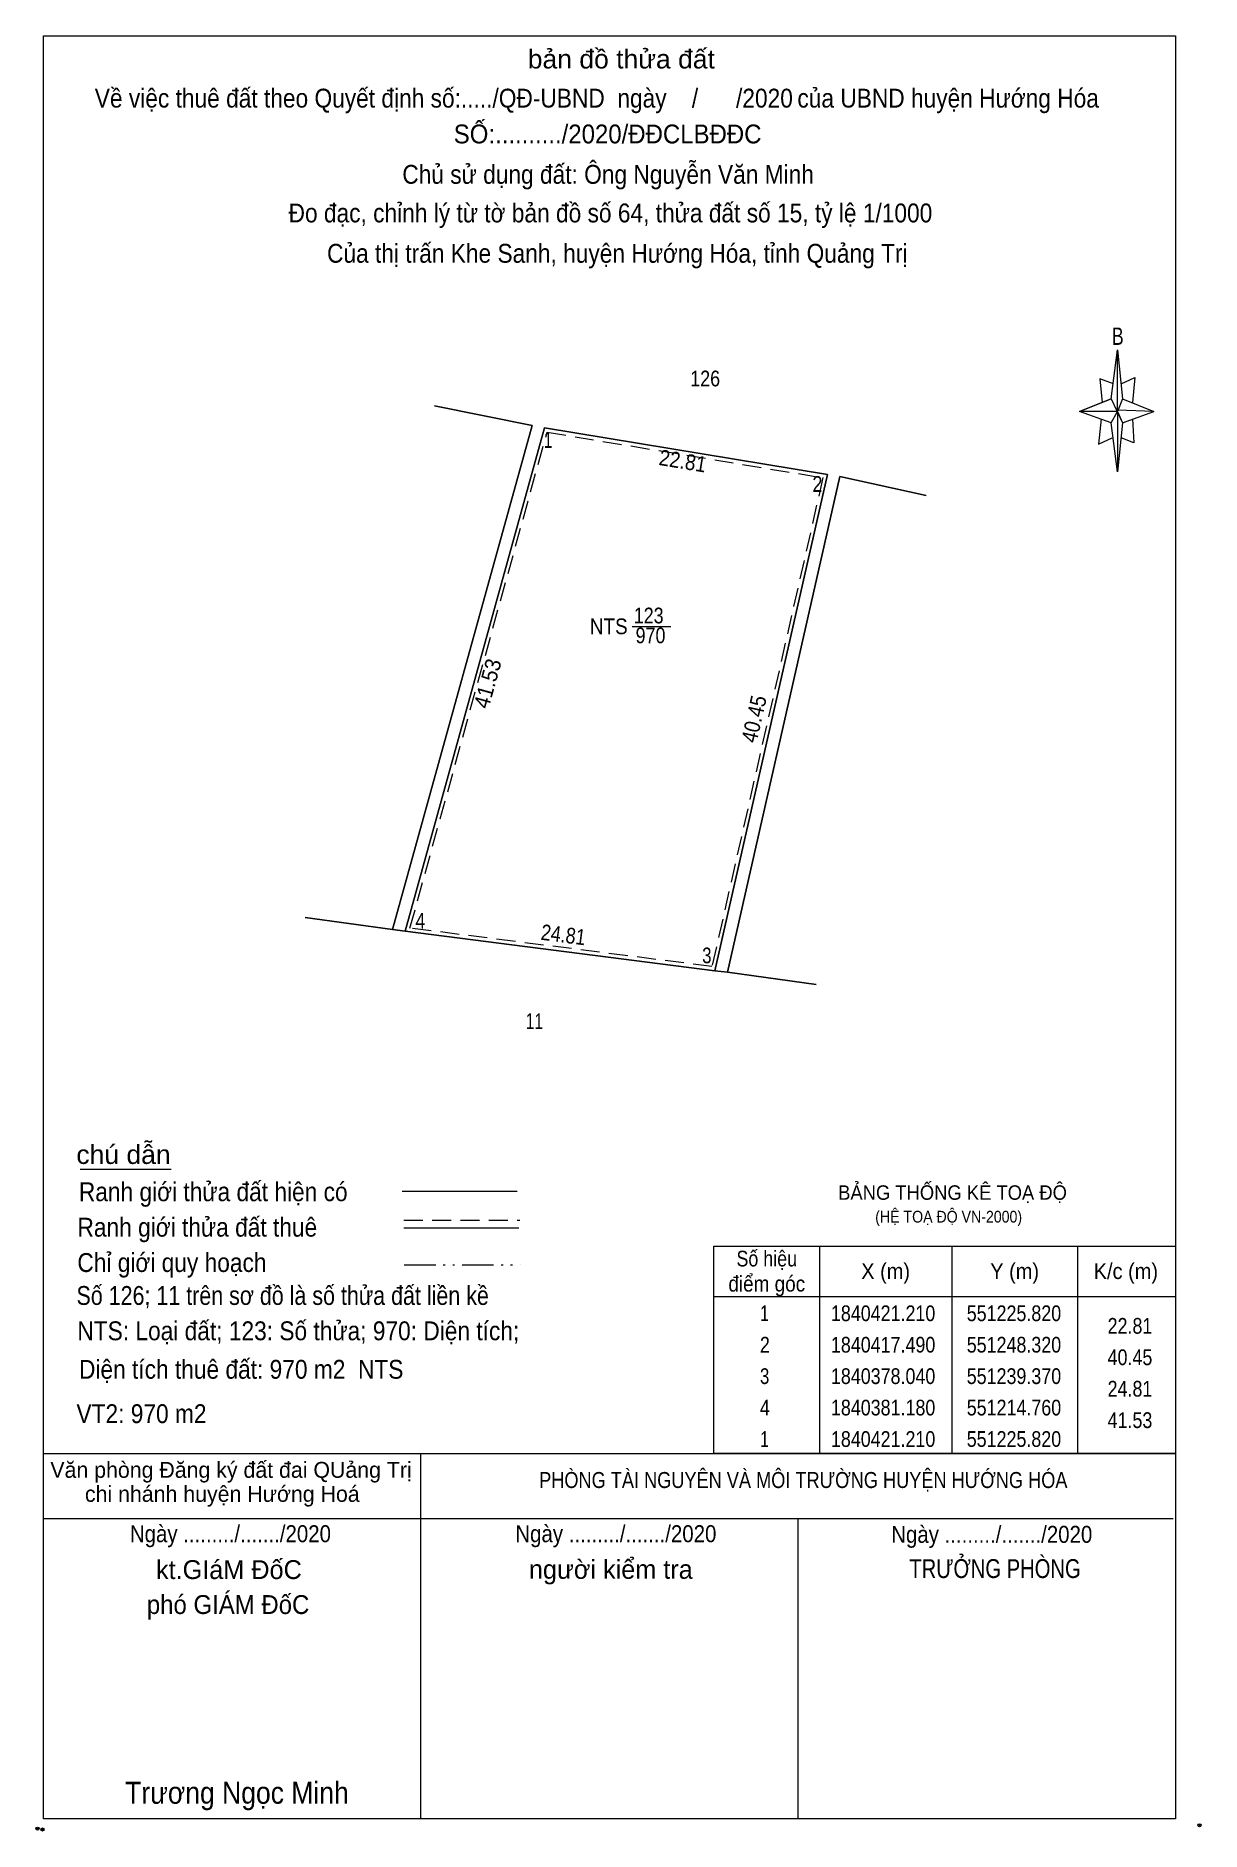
# Model space of a CAD drawing. Header units: metres. Extents: x 551045 to 551490, y 1840357 to 1840507.
# Drawn here: x 551044.7 to 551137.3, y 1840357.2 to 1840500 of the extents above; entities that cross this region are included whole.
import ezdxf
from ezdxf.enums import TextEntityAlignment as Align

# ---------------------------------------------------------------- set-up
doc = ezdxf.new("R2010")
doc.units = ezdxf.units.M
doc.header["$LTSCALE"] = 0.5
doc.header["$PDMODE"] = 32
doc.header["$PDSIZE"] = 0.25
doc.linetypes.add('DASH_DOUBLE_DOT', pattern=[9.2, 5, -1.2, 0.3, -1.2, 0.3, -1.2])
doc.linetypes.add('MEDIUM_DASHED', pattern=[4.5, 3, -1.5])
for name, color, linetype, lineweight in [('1', 7, 'Continuous', 13), ('10', 7, 'Continuous', 13), ('17', 7, 'Continuous', 13), ('5', 7, 'Continuous', 13), ('6', 7, 'Continuous', 13), ('63', 7, 'Continuous', 13)]:
    doc.layers.add(name, color=color, linetype=linetype, lineweight=lineweight)

msp = doc.modelspace()

# ---------------------------------------------------------------- texts
at = {"layer": '1'}
for s, height, width, p in [('BẢNG THỐNG KÊ TOẠ ĐỘ ', 1.15, 0.95, (551117.72, 1840407.41)), ('(HỆ TOẠ ĐỘ VN-2000)', 0.9335, 0.9, (551117.21, 1840405.6))]:
    msp.add_text(s, height=height, dxfattribs=dict(at, width=width)).set_placement(p, align=Align.CENTER)
at = {"layer": '10'}
for s, width, p in [('126', 0.85, (551097.855, 1840472.1)), ('NTS', 0.9, (551090.19, 1840452.39)), ('123', 0.85, (551093.365, 1840453.25)), ('970', 0.85, (551093.51, 1840451.67)), ('11', 0.75, (551084.285, 1840421))]:
    msp.add_text(s, height=1.25, dxfattribs=dict(at, width=width)).set_placement(p, align=Align.CENTER)
for s, width, p in [(' 1', 0.75, (551085.72, 1840467.21)), (' 2', 0.85, (551107.17, 1840463.71)), (' 4', 0.85, (551075.61, 1840428.98)), (' 3', 0.8, (551098.36, 1840426.22))]:
    msp.add_text(s, height=1.25, dxfattribs=dict(at, width=width)).set_placement(p, align=Align.RIGHT)
for s, rotation, width, p in [('22.81', 350.612, 0.9, (551095.973, 1840465.549)), ('41.53', 74.555, 0.95, (551081.16, 1840448.304)), ('40.45', 77.218, 0.9, (551102.347, 1840445.512)), ('24.81', 352.729, 0.85, (551086.506, 1840427.87))]:
    msp.add_text(s, height=1.25, rotation=rotation, dxfattribs=dict(at, width=width)).set_placement(p, align=Align.CENTER)
at = {"layer": '5'}
for s, height, width, p in [('bản đồ thửa đất', 1.5, 1.05, (551091.19, 1840497.38)), ('Về việc thuê đất theo Quyết định số:...../QĐ-UBND  ngày    /      /2020', 1.5, 0.9, (551077.08, 1840494.27)), ('của UBND huyện Hướng Hóa', 1.5, 0.9, (551117.17, 1840494.27)), ('SỐ:........../2020/ĐĐCLBĐĐC', 1.5, 0.95, (551090.1, 1840491.42)), ('Chủ sử dụng đất: Ông Nguyễn Văn Minh', 1.5, 0.9, (551090.14, 1840488.21)), ('Đo đạc, chỉnh lý từ tờ bản đồ số 64, thửa đất số 15, tỷ lệ 1/1000 ', 1.5, 0.9, (551090.575, 1840485.14)), ('Của thị trấn Khe Sanh, huyện Hướng Hóa, tỉnh Quảng Trị', 1.5, 0.9, (551090.87, 1840481.93)), ('B', 1.378, 0.75, (551130.655, 1840475.4)), ('Ngày ........./......./2020', 1.35, 0.9, (551060.115, 1840380.18)), ('Ngày ........./......./2020', 1.35, 0.9, (551090.755, 1840380.18)), ('Ngày ........./......./2020', 1.35, 0.9, (551120.635, 1840380.13)), ('TRƯỞNG PHÒNG', 1.5, 0.8, (551120.895, 1840377.33)), ('phó GIÁM ĐốC', 1.5, 0.95, (551059.93, 1840374.47)), ('Trương Ngọc Minh', 1.75, 0.9, (551060.635, 1840359.38))]:
    msp.add_text(s, height=height, dxfattribs=dict(at, width=width)).set_placement(p, align=Align.CENTER)
for s, p in [('kt.GIáM ĐốC', (551059.995, 1840377.25)), ('người kiểm tra', (551090.355, 1840377.27))]:
    msp.add_text(s, height=1.5, dxfattribs=at).set_placement(p, align=Align.CENTER)
at = {"layer": '6'}
for s, width, p in [('chú dẫn', 1.05, (551047.87, 1840410.26)), ('Ranh giới thửa đất hiện có ', 0.9, (551048.07, 1840407.3)), ('Ranh giới thửa đất thuê', 0.9, (551047.96, 1840404.48)), ('Chỉ giới quy hoạch', 0.9, (551047.95, 1840401.67)), ('Số 126; 11 trên sơ đồ là số thửa đất liền kề', 0.85, (551047.88, 1840399.05)), ('NTS: Loại đất; 123: Số thửa; 970: Diện tích;', 0.9, (551047.95, 1840396.24)), ('Diện tích thuê đất: 970 m2  NTS', 0.9, (551048.08, 1840393.18)), ('VT2: 970 m2', 0.9, (551047.88, 1840389.65))]:
    msp.add_text(s, height=1.5, dxfattribs=dict(at, width=width)).set_placement(p)
for s, p in [(' Văn phòng Đăng ký đất đai QUảng Trị', (551059.93, 1840385.3)), ('chi nhánh huyện Hướng Hoá', (551059.47, 1840383.39))]:
    msp.add_text(s, height=1.267, dxfattribs=at).set_placement(p, align=Align.CENTER)
at = {"layer": '6', "width": 0.85}
msp.add_text('PHÒNG TÀI NGUYÊN VÀ MÔI TRƯỜNG HUYỆN HƯỚNG HÓA', height=1.27, dxfattribs=at).set_placement((551105.655, 1840384.49), align=Align.CENTER)
at = {"layer": '63'}
for s, width, p in [('Số hiệu', 0.85, (551102.75, 1840402.11)), ('X (m)', 0.95, (551112.2, 1840401.11)), ('Y (m)', 0.95, (551122.455, 1840401.11)), ('K/c (m)', 0.95, (551131.295, 1840401.11)), ('điểm góc', 0.9, (551102.75, 1840400.11)), (' 1', 0.75, (551102.4, 1840397.76)), ('1840421.210', 0.85, (551112, 1840397.76)), ('551225.820', 0.85, (551122.4, 1840397.76)), (' 2', 0.85, (551102.405, 1840395.26)), ('1840417.490', 0.85, (551112, 1840395.26)), ('551248.320', 0.85, (551122.4, 1840395.26)), (' 3', 0.8, (551102.395, 1840392.76)), ('1840378.040', 0.85, (551112, 1840392.76)), ('551239.370', 0.85, (551122.4, 1840392.76)), (' 4', 0.85, (551102.4, 1840390.26)), ('1840381.180', 0.85, (551112, 1840390.26)), ('551214.760', 0.85, (551122.4, 1840390.26)), (' 1', 0.75, (551102.4, 1840387.76)), ('1840421.210', 0.85, (551112, 1840387.76)), ('551225.820', 0.85, (551122.4, 1840387.76))]:
    msp.add_text(s, height=1.25, dxfattribs=dict(at, width=width)).set_placement(p, align=Align.CENTER)
at = {"layer": '63', "width": 0.85}
for s, p in [('22.81', (551133.4, 1840396.76)), ('40.45', (551133.4, 1840394.26)), ('24.81', (551133.4, 1840391.76)), ('41.53', (551133.4, 1840389.26))]:
    msp.add_text(s, height=1.25, dxfattribs=at).set_placement(p, align=Align.RIGHT)

# ---------------------------------------------------------------- linework, layer by layer
at = {"layer": '10'}
for p, q in [((551084.09, 1840468.98), (551076.33, 1840470.56)), ((551084.09, 1840468.98), (551073.01, 1840428.9)), ((551085.07, 1840468.8), (551074.01, 1840428.77)), ((551107.57, 1840465.08), (551085.07, 1840468.8)), ((551099.62, 1840425.5), (551108.57, 1840464.92)), ((551108.57, 1840464.92), (551115.43, 1840463.43)), ((551092.05, 1840453), (551095.12, 1840453)), ((551066.07, 1840429.87), (551073.01, 1840428.9)), ((551073.01, 1840428.9), (551074.01, 1840428.77)), ((551074.01, 1840428.77), (551098.62, 1840425.63)), ((551098.62, 1840425.63), (551099.62, 1840425.5)), ((551099.62, 1840425.5), (551106.69, 1840424.53))]:
    msp.add_line(p, q, dxfattribs=at)
for points in [[(551076.33, 1840470.56), (551084.09, 1840468.98), (551073.01, 1840428.9), (551066.07, 1840429.87)], [(551115.43, 1840463.43), (551108.57, 1840464.92), (551099.62, 1840425.5), (551098.62, 1840425.63), (551107.57, 1840465.08), (551085.07, 1840468.8), (551074.01, 1840428.77), (551073.01, 1840428.9), (551084.09, 1840468.98), (551076.33, 1840470.56)], [(551106.69, 1840424.54), (551099.62, 1840425.5), (551108.57, 1840464.92), (551115.43, 1840463.43)]]:
    msp.add_lwpolyline(points, dxfattribs=at)
msp.add_lwpolyline([(551085.07, 1840468.8), (551107.57, 1840465.08), (551098.62, 1840425.63), (551074.01, 1840428.77)], close=True, dxfattribs=at)
at = {"layer": '10', "linetype": 'MEDIUM_DASHED'}
msp.add_lwpolyline([(551085.29, 1840468.46), (551107.21, 1840464.84), (551098.39, 1840425.96), (551074.39, 1840429.02)], close=True, dxfattribs=at)
at = {"layer": '17'}
msp.add_line((551048.17, 1840409.84), (551055.41, 1840409.84), dxfattribs=at)
at = {"layer": '5'}
for p, q in [((551130.12, 1840471.11), (551130.62, 1840475.01)), ((551131.02, 1840471.11), (551133.52, 1840470.11)), ((551130.12, 1840469.21), (551127.62, 1840470.11)), ((551131.82, 1840469.51), (551131.92, 1840467.61)), ((551131.02, 1840469.21), (551130.62, 1840465.31)), ((551131.92, 1840467.61), (551130.92, 1840468.01)), ((551075.25, 1840358.17), (551075.25, 1840387.23)), ((551045.25, 1840382.07), (551135.05, 1840382.07)), ((551045.25, 1840382.07), (551135.05, 1840382.07)), ((551045.25, 1840382.07), (551135.05, 1840382.07)), ((551105.25, 1840358.17), (551105.25, 1840382.07))]:
    msp.add_line(p, q, dxfattribs=at)
for points in [[(551045.25, 1840499.97), (551135.25, 1840499.97), (551135.25, 1840358.17), (551045.25, 1840358.17)], [(551130.62, 1840475.01), (551131.02, 1840471.11), (551130.62, 1840470.11)], [(551130.62, 1840470.11), (551127.62, 1840470.11), (551130.12, 1840471.11), (551131.02, 1840469.21), (551133.52, 1840470.11), (551130.62, 1840470.21)], [(551130.62, 1840470.11), (551130.62, 1840465.31), (551130.12, 1840469.21)]]:
    msp.add_lwpolyline(points, close=True, dxfattribs=at)
for points in [[(551130.32, 1840472.31), (551129.22, 1840472.71), (551129.42, 1840470.81)], [(551130.92, 1840472.31), (551132.02, 1840472.81), (551131.82, 1840470.81)], [(551130.62, 1840470.11), (551130.12, 1840471.11), (551127.62, 1840470.11)], [(551129.32, 1840469.51), (551129.12, 1840467.51), (551130.22, 1840468.01)], [(551130.62, 1840470.11), (551131.02, 1840469.21), (551133.52, 1840470.11)], [(551135.25, 1840358.17), (551045.25, 1840358.17), (551045.25, 1840382.07)]]:
    msp.add_lwpolyline(points, dxfattribs=at)
for p in [(551044.78, 1840357.4), (551045.18, 1840357.33)]:
    msp.add_point(p, dxfattribs=at)
at = {"layer": '6'}
for p, q in [((551073.77, 1840408.1), (551082.91, 1840408.1)), ((551073.91, 1840405.17), (551083.05, 1840405.17)), ((551045.25, 1840387.23), (551135.25, 1840387.23))]:
    msp.add_line(p, q, dxfattribs=at)
at = {"layer": '6', "linetype": 'MEDIUM_DASHED'}
msp.add_line((551073.91, 1840405.79), (551083.11, 1840405.79), dxfattribs=at)
at = {"layer": '6'}
msp.add_point((551137.15, 1840357.67), dxfattribs=at)
at = {"layer": '63'}
for p, q in [((551106.95, 1840403.73), (551106.95, 1840387.23)), ((551117.45, 1840403.73), (551117.45, 1840387.23)), ((551127.45, 1840403.73), (551127.45, 1840387.23)), ((551098.55, 1840399.73), (551135.25, 1840399.73))]:
    msp.add_line(p, q, dxfattribs=at)
at = {"layer": '63', "linetype": 'DASH_DOUBLE_DOT'}
msp.add_line((551073.94, 1840402.25), (551083.14, 1840402.25), dxfattribs=at)
at = {"layer": '63'}
msp.add_lwpolyline([(551098.55, 1840403.73), (551135.25, 1840403.73), (551135.25, 1840387.23), (551098.55, 1840387.23)], close=True, dxfattribs=at)

msp.set_redraw_order([(e.dxf.handle, doc.entitydb.next_handle()) for e in msp.query("TEXT MTEXT ATTDEF DIMENSION ARC_DIMENSION")])  # texts and dimensions are drawn at this point

doc.saveas('drawing.dxf')
